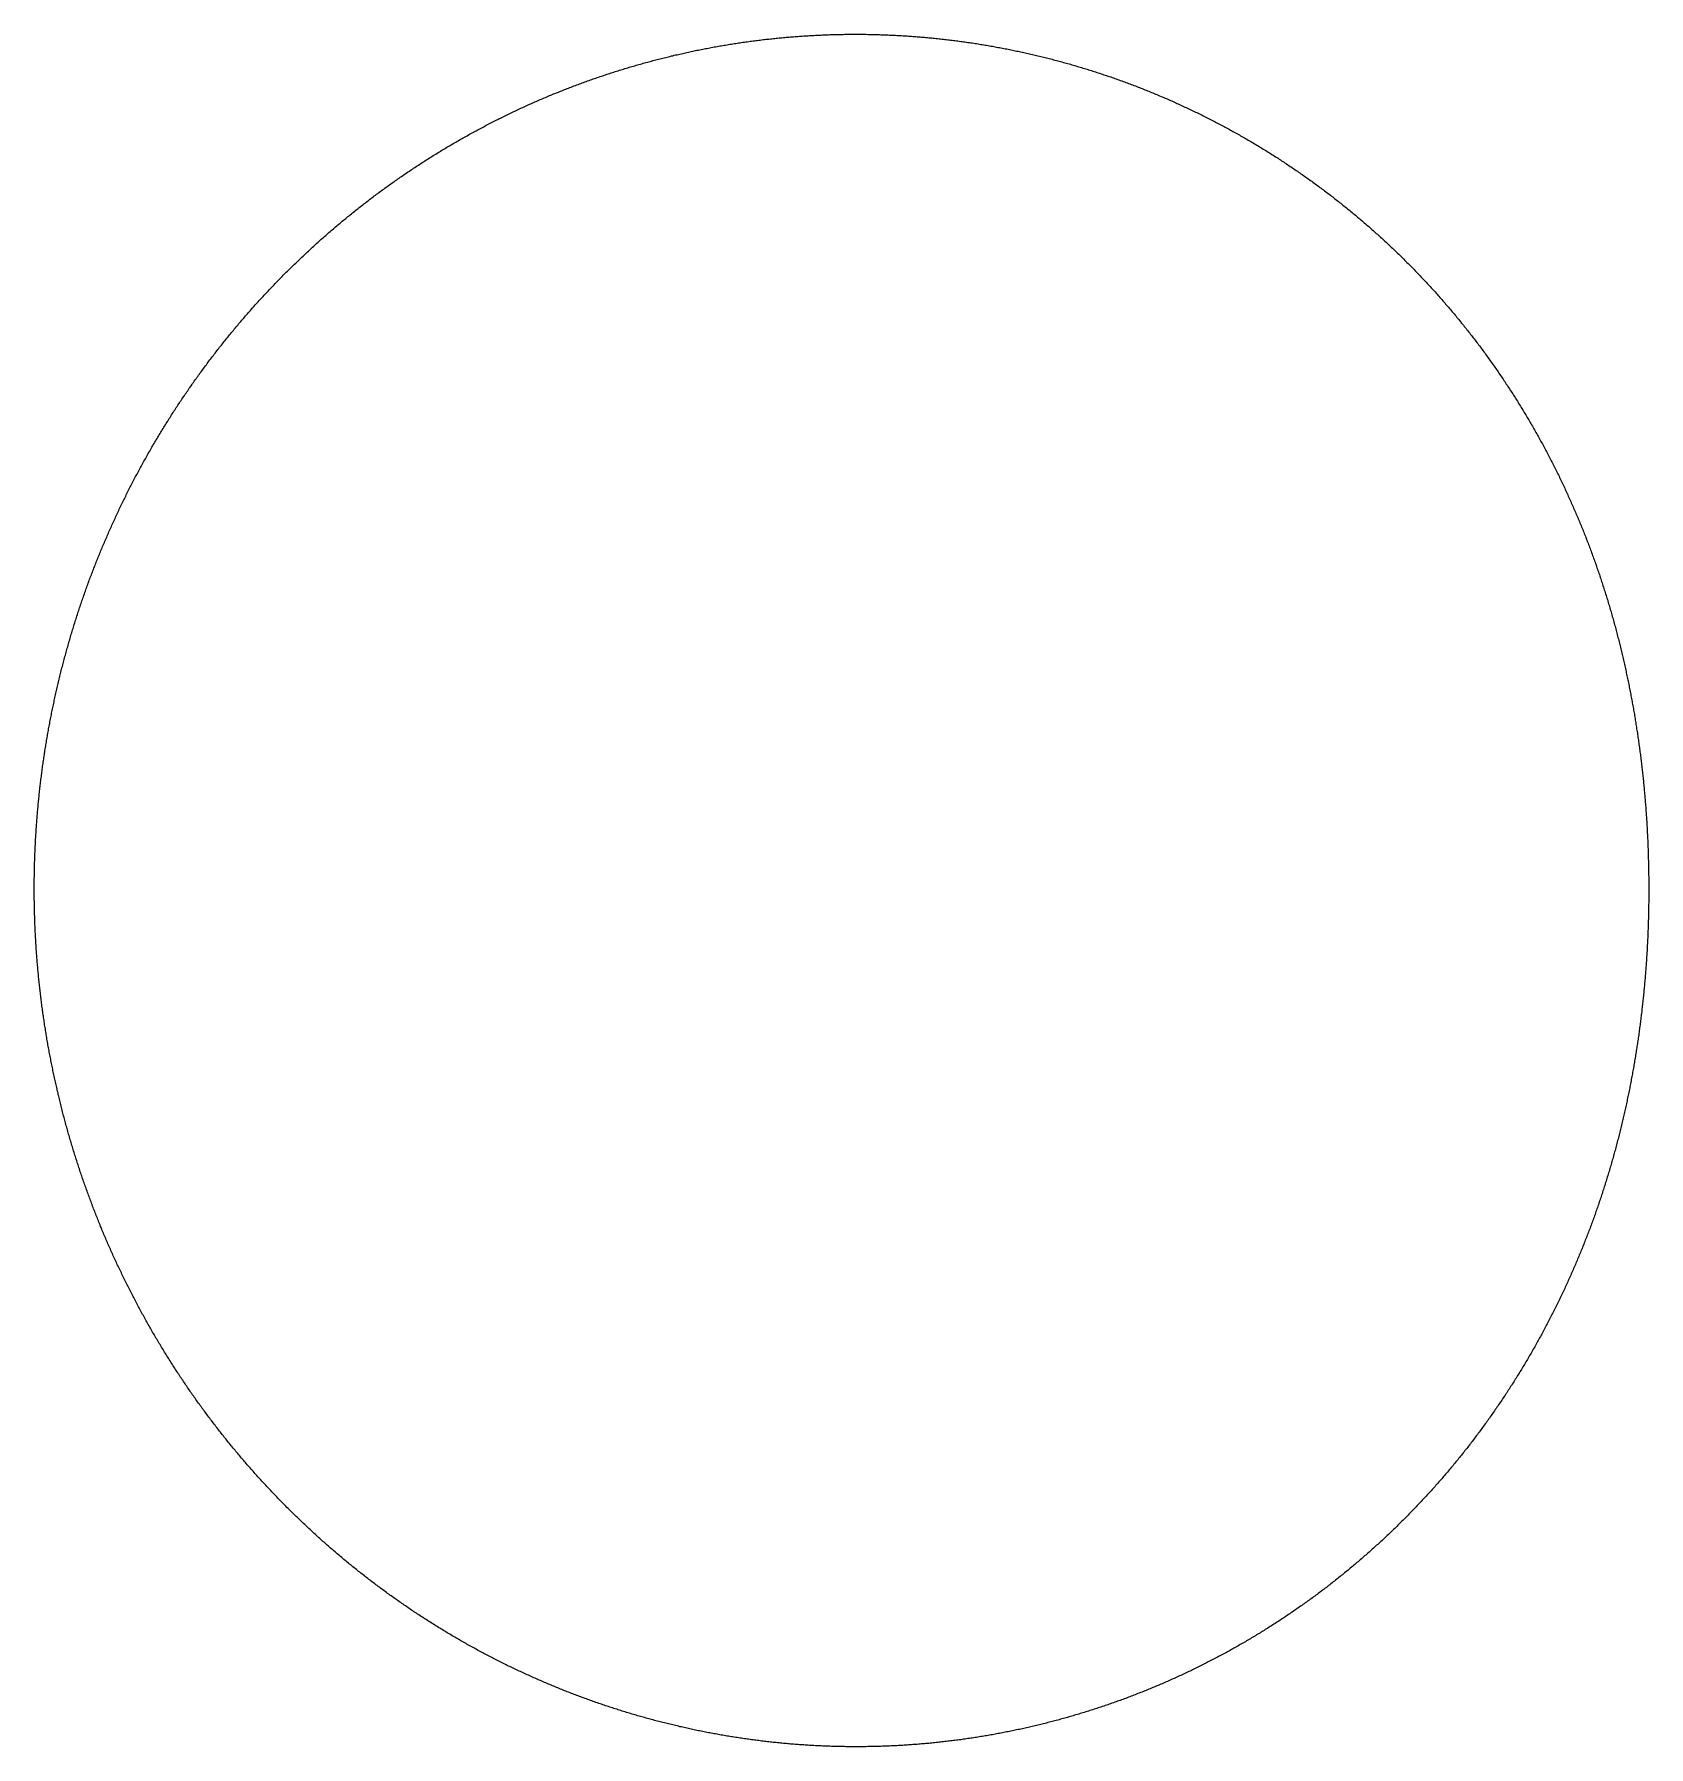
# Model space of a CAD drawing. Header units: metres. Extents: x -299 to 250, y -291 to 290.
import ezdxf

# ---------------------------------------------------------------- set-up
doc = ezdxf.new("R2010")
doc.units = ezdxf.units.M

msp = doc.modelspace()

# ---------------------------------------------------------------- linework, layer by layer
msp.add_lwpolyline([(249.54, 0), (249.54, -0.22), (249.54, -0.72), (249.54, -1.21), (249.54, -1.21), (249.54, -1.71), (249.54, -2.2), (249.53, -2.7), (249.53, -3.19), (249.53, -3.69), (249.52, -4.18), (249.52, -4.68), (249.51, -5.17), (249.5, -5.66), (249.5, -6.16), (249.49, -6.65), (249.48, -7.15), (249.47, -7.64), (249.46, -8.14), (249.45, -8.63), (249.44, -9.13), (249.42, -9.62), (249.41, -10.11), (249.4, -10.61), (249.38, -11.1), (249.37, -11.6), (249.35, -12.09), (249.33, -12.59), (249.32, -13.08), (249.3, -13.57), (249.28, -14.07), (249.26, -14.56), (249.24, -15.06), (249.22, -15.55), (249.2, -16.05), (249.18, -16.54), (249.15, -17.03), (249.13, -17.53), (249.11, -18.02), (249.08, -18.52), (249.06, -19.01), (249.03, -19.5), (249, -20), (248.98, -20.49), (248.95, -20.99), (248.92, -21.48), (248.89, -21.97), (248.86, -22.47), (248.83, -22.96), (248.8, -23.45), (248.76, -23.95), (248.73, -24.44), (248.7, -24.93), (248.66, -25.43), (248.63, -25.92), (248.59, -26.41), (248.56, -26.91), (248.52, -27.4), (248.48, -27.89), (248.44, -28.39), (248.4, -28.88), (248.36, -29.37), (248.32, -29.87), (248.28, -30.36), (248.24, -30.85), (248.2, -31.34), (248.15, -31.84), (248.11, -32.33), (248.06, -32.82), (248.02, -33.31), (247.97, -33.81), (247.93, -34.3), (247.88, -34.79), (247.83, -35.28), (247.78, -35.78), (247.73, -36.27), (247.68, -36.76), (247.63, -37.25), (247.58, -37.74), (247.53, -38.23), (247.47, -38.73), (247.42, -39.22), (247.36, -39.71), (247.31, -40.2), (247.25, -40.69), (247.2, -41.18), (247.14, -41.68), (247.08, -42.17), (247.02, -42.66), (246.96, -43.15), (246.9, -43.64), (246.84, -44.13), (246.78, -44.62), (246.72, -45.11), (246.66, -45.6), (246.59, -46.09), (246.53, -46.58), (246.46, -47.07), (246.4, -47.56), (246.33, -48.05), (246.26, -48.54), (246.19, -49.03), (246.13, -49.52), (246.06, -50.01), (245.99, -50.5), (245.91, -50.99), (245.84, -51.48), (245.77, -51.97), (245.7, -52.46), (245.62, -52.95), (245.55, -53.44), (245.47, -53.93), (245.4, -54.41), (245.32, -54.9), (245.24, -55.39), (245.16, -55.88), (245.09, -56.37), (245.01, -56.86), (244.93, -57.34), (244.84, -57.83), (244.76, -58.32), (244.68, -58.81), (244.6, -59.29), (244.51, -59.78), (244.43, -60.27), (244.34, -60.76), (244.26, -61.24), (244.17, -61.73), (244.08, -62.22), (243.99, -62.7), (243.9, -63.19), (243.81, -63.68), (243.72, -64.16), (243.63, -64.65), (243.54, -65.13), (243.45, -65.62), (243.35, -66.11), (243.26, -66.59), (243.16, -67.08), (243.07, -67.56), (242.97, -68.05), (242.87, -68.53), (242.77, -69.02), (242.68, -69.5), (242.58, -69.99), (242.48, -70.47), (242.37, -70.95), (242.27, -71.44), (242.17, -71.92), (242.07, -72.41), (241.96, -72.89), (241.86, -73.37), (241.75, -73.86), (241.65, -74.34), (241.54, -74.82), (241.43, -75.3), (241.32, -75.79), (241.21, -76.27), (241.1, -76.75), (240.99, -77.23), (240.88, -77.71), (240.77, -78.2), (240.65, -78.68), (240.54, -79.16), (240.42, -79.64), (240.31, -80.12), (240.19, -80.6), (240.07, -81.08), (239.96, -81.56), (239.84, -82.04), (239.72, -82.52), (239.6, -83), (239.48, -83.48), (239.35, -83.96), (239.23, -84.44), (239.11, -84.92), (238.98, -85.4), (238.86, -85.88), (238.73, -86.35), (238.61, -86.83), (238.48, -87.31), (238.35, -87.79), (238.22, -88.26), (238.09, -88.74), (237.96, -89.22), (237.83, -89.7), (237.7, -90.17), (237.57, -90.65), (237.43, -91.13), (237.3, -91.6), (237.16, -92.08), (237.03, -92.55), (236.89, -93.03), (236.75, -93.5), (236.62, -93.98), (236.48, -94.45), (236.34, -94.93), (236.2, -95.4), (236.06, -95.88), (235.91, -96.35), (235.77, -96.82), (235.63, -97.3), (235.48, -97.77), (235.34, -98.24), (235.19, -98.71), (235.05, -99.19), (234.9, -99.66), (234.75, -100.13), (234.6, -100.6), (234.45, -101.07), (234.3, -101.54), (234.15, -102.02), (234, -102.49), (233.85, -102.96), (233.69, -103.43), (233.54, -103.9), (233.38, -104.37), (233.23, -104.84), (233.07, -105.31), (232.91, -105.77), (232.76, -106.24), (232.6, -106.71), (232.44, -107.18), (232.28, -107.65), (232.11, -108.11), (231.95, -108.58), (231.79, -109.05), (231.63, -109.51), (231.46, -109.98), (231.3, -110.45), (231.13, -110.91), (230.96, -111.38), (230.8, -111.84), (230.63, -112.31), (230.46, -112.77), (230.29, -113.24), (230.12, -113.7), (229.95, -114.17), (229.77, -114.63), (229.6, -115.09), (229.43, -115.56), (229.25, -116.02), (229.08, -116.48), (228.9, -116.94), (228.72, -117.41), (228.54, -117.87), (228.37, -118.33), (228.19, -118.79), (228.01, -119.25), (227.83, -119.71), (227.64, -120.17), (227.46, -120.63), (227.28, -121.09), (227.09, -121.55), (226.91, -122.01), (226.72, -122.46), (226.54, -122.92), (226.35, -123.38), (226.16, -123.84), (225.97, -124.3), (225.78, -124.75), (225.59, -125.21), (225.4, -125.66), (225.21, -126.12), (225.02, -126.58), (224.82, -127.03), (224.63, -127.49), (224.44, -127.94), (224.24, -128.39), (224.04, -128.85), (223.85, -129.3), (223.65, -129.76), (223.45, -130.21), (223.25, -130.66), (223.05, -131.11), (222.85, -131.56), (222.65, -132.02), (222.44, -132.47), (222.24, -132.92), (222.03, -133.37), (221.83, -133.82), (221.62, -134.27), (221.42, -134.72), (221.21, -135.17), (221, -135.61), (220.79, -136.06), (220.58, -136.51), (220.37, -136.96), (220.16, -137.41), (219.95, -137.85), (219.74, -138.3), (219.52, -138.75), (219.31, -139.19), (219.09, -139.64), (218.88, -140.08), (218.66, -140.53), (218.44, -140.97), (218.23, -141.41), (218.01, -141.86), (217.79, -142.3), (217.57, -142.74), (217.34, -143.18), (217.12, -143.63), (216.9, -144.07), (216.68, -144.51), (216.45, -144.95), (216.23, -145.39), (216, -145.83), (215.77, -146.27), (215.54, -146.71), (215.32, -147.15), (215.09, -147.59), (214.86, -148.02), (214.63, -148.46), (214.39, -148.9), (214.16, -149.33), (213.93, -149.77), (213.7, -150.21), (213.46, -150.64), (213.23, -151.08), (212.99, -151.51), (212.75, -151.95), (212.51, -152.38), (212.28, -152.81), (212.04, -153.25), (211.8, -153.68), (211.56, -154.11), (211.32, -154.54), (211.07, -154.97), (210.83, -155.4), (210.59, -155.83), (210.34, -156.26), (210.1, -156.69), (209.85, -157.12), (209.6, -157.55), (209.36, -157.98), (209.11, -158.41), (208.86, -158.83), (208.61, -159.26), (208.36, -159.69), (208.11, -160.11), (207.86, -160.54), (207.6, -160.96), (207.35, -161.39), (207.1, -161.81), (206.84, -162.24), (206.59, -162.66), (206.33, -163.08), (206.07, -163.51), (205.81, -163.93), (205.55, -164.35), (205.3, -164.77), (205.03, -165.19), (204.77, -165.61), (204.51, -166.03), (204.25, -166.45), (203.99, -166.87), (203.72, -167.29), (203.46, -167.7), (203.19, -168.12), (202.93, -168.54), (202.66, -168.95), (202.39, -169.37), (202.12, -169.79), (201.85, -170.2), (201.58, -170.61), (201.31, -171.03), (201.04, -171.44), (200.77, -171.85), (200.5, -172.27), (200.22, -172.68), (199.95, -173.09), (199.67, -173.5), (199.4, -173.91), (199.12, -174.32), (198.84, -174.73), (198.56, -175.14), (198.29, -175.55), (198.01, -175.96), (197.73, -176.36), (197.44, -176.77), (197.16, -177.18), (196.88, -177.58), (196.6, -177.99), (196.31, -178.39), (196.03, -178.8), (195.74, -179.2), (195.46, -179.61), (195.17, -180.01), (194.88, -180.41), (194.59, -180.81), (194.3, -181.21), (194.01, -181.61), (193.72, -182.01), (193.43, -182.41), (193.14, -182.81), (192.85, -183.21), (192.55, -183.61), (192.26, -184.01), (191.97, -184.4), (191.67, -184.8), (191.37, -185.2), (191.08, -185.59), (190.78, -185.99), (190.48, -186.38), (190.18, -186.78), (189.88, -187.17), (189.58, -187.56), (189.28, -187.95), (188.98, -188.35), (188.68, -188.74), (188.37, -189.13), (188.07, -189.52), (187.76, -189.91), (187.46, -190.3), (187.15, -190.68), (186.84, -191.07), (186.54, -191.46), (186.23, -191.85), (185.92, -192.23), (185.61, -192.62), (185.3, -193), (184.99, -193.39), (184.68, -193.77), (184.36, -194.15), (184.05, -194.54), (183.74, -194.92), (183.42, -195.3), (183.11, -195.68), (182.79, -196.06), (182.47, -196.44), (182.16, -196.82), (181.84, -197.2), (181.52, -197.58), (181.2, -197.95), (180.88, -198.33), (180.56, -198.71), (180.24, -199.08), (179.91, -199.46), (179.59, -199.83), (179.27, -200.21), (178.94, -200.58), (178.62, -200.95), (178.29, -201.33), (177.96, -201.7), (177.64, -202.07), (177.31, -202.44), (176.98, -202.81), (176.65, -203.18), (176.32, -203.55), (175.99, -203.91), (175.66, -204.28), (175.33, -204.65), (175, -205.01), (174.66, -205.38), (174.33, -205.74), (173.99, -206.11), (173.66, -206.47), (173.32, -206.83), (172.99, -207.2), (172.65, -207.56), (172.31, -207.92), (171.97, -208.28), (171.63, -208.64), (171.29, -209), (170.95, -209.36), (170.61, -209.72), (170.27, -210.07), (169.93, -210.43), (169.58, -210.79), (169.24, -211.14), (168.9, -211.5), (168.55, -211.85), (168.21, -212.2), (167.86, -212.56), (167.51, -212.91), (167.16, -213.26), (166.82, -213.61), (166.47, -213.96), (166.12, -214.31), (165.77, -214.66), (165.41, -215.01), (165.06, -215.36), (164.71, -215.7), (164.36, -216.05), (164, -216.4), (163.65, -216.74), (163.3, -217.09), (162.94, -217.43), (162.58, -217.77), (162.23, -218.12), (161.87, -218.46), (161.51, -218.8), (161.15, -219.14), (160.79, -219.48), (160.43, -219.82), (160.07, -220.16), (159.71, -220.49), (159.35, -220.83), (158.99, -221.17), (158.62, -221.5), (158.26, -221.84), (157.9, -222.17), (157.53, -222.51), (157.17, -222.84), (156.8, -223.17), (156.43, -223.5), (156.07, -223.84), (155.7, -224.17), (155.33, -224.5), (154.96, -224.82), (154.59, -225.15), (154.22, -225.48), (153.85, -225.81), (153.48, -226.13), (153.1, -226.46), (152.73, -226.78), (152.36, -227.11), (151.98, -227.43), (151.61, -227.75), (151.23, -228.08), (150.86, -228.4), (150.48, -228.72), (150.1, -229.04), (149.73, -229.36), (149.35, -229.68), (148.97, -229.99), (148.59, -230.31), (148.21, -230.63), (147.83, -230.94), (147.45, -231.26), (147.07, -231.57), (146.68, -231.89), (146.3, -232.2), (145.92, -232.51), (145.53, -232.82), (145.15, -233.13), (144.76, -233.44), (144.38, -233.75), (143.99, -234.06), (143.6, -234.37), (143.21, -234.68), (142.83, -234.98), (142.44, -235.29), (142.05, -235.59), (141.66, -235.9), (141.27, -236.2), (140.88, -236.5), (140.48, -236.8), (140.09, -237.11), (139.7, -237.41), (139.31, -237.71), (138.91, -238.01), (138.52, -238.3), (138.12, -238.6), (137.73, -238.9), (137.33, -239.19), (136.93, -239.49), (136.54, -239.78), (136.14, -240.08), (135.74, -240.37), (135.34, -240.66), (134.94, -240.96), (134.54, -241.25), (134.14, -241.54), (133.74, -241.83), (133.34, -242.11), (132.94, -242.4), (132.53, -242.69), (132.13, -242.98), (131.73, -243.26), (131.32, -243.55), (130.92, -243.83), (130.51, -244.11), (130.11, -244.4), (129.7, -244.68), (129.29, -244.96), (128.89, -245.24), (128.48, -245.52), (128.07, -245.8), (127.66, -246.08), (127.25, -246.35), (126.84, -246.63), (126.43, -246.91), (126.02, -247.18), (125.61, -247.45), (125.2, -247.73), (124.78, -248), (124.37, -248.27), (123.96, -248.54), (123.54, -248.81), (123.13, -249.08), (122.71, -249.35), (122.3, -249.62), (121.88, -249.89), (121.46, -250.15), (121.05, -250.42), (120.63, -250.68), (120.21, -250.95), (119.79, -251.21), (119.37, -251.47), (118.95, -251.73), (118.53, -252), (118.11, -252.26), (117.69, -252.51), (117.27, -252.77), (116.85, -253.03), (116.42, -253.29), (116, -253.54), (115.58, -253.8), (115.15, -254.05), (114.73, -254.31), (114.3, -254.56), (113.88, -254.81), (113.45, -255.06), (113.03, -255.31), (112.6, -255.56), (112.17, -255.81), (111.74, -256.06), (111.32, -256.31), (110.89, -256.55), (110.46, -256.8), (110.03, -257.04), (109.6, -257.29), (109.17, -257.53), (108.74, -257.77), (108.3, -258.02), (107.87, -258.26), (107.44, -258.5), (107.01, -258.73), (106.57, -258.97), (106.14, -259.21), (105.71, -259.45), (105.27, -259.68), (104.84, -259.92), (104.4, -260.15), (103.96, -260.39), (103.53, -260.62), (103.09, -260.85), (102.65, -261.08), (102.21, -261.31), (101.78, -261.54), (101.34, -261.77), (100.9, -261.99), (100.46, -262.22), (100.02, -262.45), (99.58, -262.67), (99.14, -262.9), (98.7, -263.12), (98.25, -263.34), (97.81, -263.56), (97.37, -263.78), (96.93, -264), (96.48, -264.22), (96.04, -264.44), (95.6, -264.66), (95.15, -264.88), (94.71, -265.09), (94.26, -265.31), (93.82, -265.52), (93.37, -265.73), (92.92, -265.95), (92.48, -266.16), (92.03, -266.37), (91.58, -266.58), (91.13, -266.79), (90.68, -267), (90.23, -267.2), (89.78, -267.41), (89.34, -267.62), (88.89, -267.82), (88.43, -268.03), (87.98, -268.23), (87.53, -268.43), (87.08, -268.63), (86.63, -268.83), (86.18, -269.03), (85.72, -269.23), (85.27, -269.43), (84.82, -269.63), (84.36, -269.82), (83.91, -270.02), (83.45, -270.21), (83, -270.41), (82.54, -270.6), (82.09, -270.79), (81.63, -270.98), (81.17, -271.17), (80.72, -271.36), (80.26, -271.55), (79.8, -271.74), (79.35, -271.93), (78.89, -272.11), (78.43, -272.3), (77.97, -272.48), (77.51, -272.66), (77.05, -272.85), (76.59, -273.03), (76.13, -273.21), (75.67, -273.39), (75.21, -273.57), (74.75, -273.75), (74.28, -273.92), (73.82, -274.1), (73.36, -274.27), (72.9, -274.45), (72.43, -274.62), (71.97, -274.8), (71.51, -274.97), (71.04, -275.14), (70.58, -275.31), (70.11, -275.48), (69.65, -275.65), (69.18, -275.81), (68.72, -275.98), (68.25, -276.15), (67.79, -276.31), (67.32, -276.47), (66.85, -276.64), (66.39, -276.8), (65.92, -276.96), (65.45, -277.12), (64.98, -277.28), (64.51, -277.44), (64.04, -277.6), (63.58, -277.76), (63.11, -277.91), (62.64, -278.07), (62.17, -278.22), (61.7, -278.37), (61.23, -278.53), (60.76, -278.68), (60.28, -278.83), (59.81, -278.98), (59.34, -279.13), (58.87, -279.28), (58.4, -279.42), (57.93, -279.57), (57.45, -279.72), (56.98, -279.86), (56.51, -280), (56.03, -280.15), (55.56, -280.29), (55.09, -280.43), (54.61, -280.57), (54.14, -280.71), (53.66, -280.85), (53.19, -280.98), (52.71, -281.12), (52.24, -281.26), (51.76, -281.39), (51.28, -281.52), (50.81, -281.66), (50.33, -281.79), (49.85, -281.92), (49.38, -282.05), (48.9, -282.18), (48.42, -282.31), (47.94, -282.44), (47.47, -282.56), (46.99, -282.69), (46.51, -282.81), (46.03, -282.94), (45.55, -283.06), (45.07, -283.18), (44.59, -283.3), (44.11, -283.42), (43.63, -283.54), (43.15, -283.66), (42.67, -283.78), (42.19, -283.89), (41.71, -284.01), (41.23, -284.13), (40.75, -284.24), (40.27, -284.35), (39.78, -284.46), (39.3, -284.58), (38.82, -284.69), (38.34, -284.79), (37.86, -284.9), (37.37, -285.01), (36.89, -285.12), (36.41, -285.22), (35.92, -285.33), (35.44, -285.43), (34.96, -285.53), (34.47, -285.64), (33.99, -285.74), (33.5, -285.84), (33.02, -285.94), (32.53, -286.04), (32.05, -286.13), (31.56, -286.23), (31.08, -286.33), (30.59, -286.42), (30.11, -286.51), (29.62, -286.61), (29.14, -286.7), (28.65, -286.79), (28.16, -286.88), (27.68, -286.97), (27.19, -287.06), (26.7, -287.15), (26.22, -287.23), (25.73, -287.32), (25.24, -287.4), (24.76, -287.49), (24.27, -287.57), (23.78, -287.65), (23.29, -287.73), (22.8, -287.81), (22.32, -287.89), (21.83, -287.97), (21.34, -288.05), (20.85, -288.12), (20.36, -288.2), (19.87, -288.27), (19.38, -288.35), (18.9, -288.42), (18.41, -288.49), (17.92, -288.56), (17.43, -288.63), (16.94, -288.7), (16.45, -288.77), (15.96, -288.84), (15.47, -288.9), (14.98, -288.97), (14.49, -289.03), (14, -289.09), (13.51, -289.16), (13.01, -289.22), (12.52, -289.28), (12.03, -289.34), (11.54, -289.4), (11.05, -289.46), (10.56, -289.51), (10.07, -289.57), (9.58, -289.62), (9.08, -289.68), (8.59, -289.73), (8.1, -289.78), (7.61, -289.84), (7.12, -289.89), (6.63, -289.94), (6.13, -289.99), (5.64, -290.03), (5.15, -290.08), (4.66, -290.13), (4.16, -290.17), (3.67, -290.22), (3.18, -290.26), (2.69, -290.3), (2.19, -290.34), (1.7, -290.38), (1.21, -290.42), (0.71, -290.46), (0.22, -290.5), (-0.27, -290.53), (-0.77, -290.57), (-1.26, -290.61), (-1.75, -290.64), (-2.25, -290.67), (-2.74, -290.7), (-3.23, -290.73), (-3.73, -290.77), (-4.22, -290.79), (-4.71, -290.82), (-5.21, -290.85), (-5.7, -290.88), (-6.2, -290.9), (-6.69, -290.93), (-7.18, -290.95), (-7.68, -290.97), (-8.17, -290.99), (-8.67, -291.02), (-9.16, -291.04), (-9.65, -291.05), (-10.15, -291.07), (-10.64, -291.09), (-11.14, -291.11), (-11.63, -291.12), (-12.13, -291.14), (-12.62, -291.15), (-13.11, -291.16), (-13.61, -291.17), (-14.1, -291.18), (-14.6, -291.19), (-15.09, -291.2), (-15.59, -291.21), (-16.08, -291.22), (-16.58, -291.22), (-17.07, -291.23), (-17.57, -291.23), (-18.06, -291.24), (-18.55, -291.24), (-19.05, -291.24), (-19.54, -291.24), (-20.04, -291.24), (-20.53, -291.24), (-21.03, -291.24), (-21.52, -291.23), (-22.02, -291.23), (-22.51, -291.22), (-23.01, -291.22), (-23.5, -291.21), (-23.99, -291.2), (-24.49, -291.19), (-24.98, -291.18), (-25.48, -291.17), (-25.97, -291.16), (-26.47, -291.15), (-26.96, -291.14), (-27.46, -291.12), (-27.95, -291.11), (-28.44, -291.09), (-28.94, -291.07), (-29.43, -291.06), (-29.93, -291.04), (-30.42, -291.02), (-30.91, -291), (-31.41, -290.97), (-31.9, -290.95), (-32.4, -290.93), (-32.89, -290.9), (-33.38, -290.88), (-33.88, -290.85), (-34.37, -290.82), (-34.87, -290.8), (-35.36, -290.77), (-35.85, -290.74), (-36.35, -290.71), (-36.84, -290.67), (-37.33, -290.64), (-37.83, -290.61), (-38.32, -290.57), (-38.81, -290.54), (-39.31, -290.5), (-39.8, -290.46), (-40.29, -290.43), (-40.79, -290.39), (-41.28, -290.35), (-41.77, -290.31), (-42.27, -290.26), (-42.76, -290.22), (-43.25, -290.18), (-43.74, -290.13), (-44.24, -290.09), (-44.73, -290.04), (-45.22, -289.99), (-45.71, -289.94), (-46.2, -289.9), (-46.7, -289.84), (-47.19, -289.79), (-47.68, -289.74), (-48.17, -289.69), (-48.66, -289.64), (-49.16, -289.58), (-49.65, -289.52), (-50.14, -289.47), (-50.63, -289.41), (-51.12, -289.35), (-51.61, -289.29), (-52.1, -289.23), (-52.59, -289.17), (-53.08, -289.11), (-53.57, -289.05), (-54.06, -288.98), (-54.55, -288.92), (-55.05, -288.85), (-55.54, -288.79), (-56.03, -288.72), (-56.51, -288.65), (-57, -288.58), (-57.49, -288.51), (-57.98, -288.44), (-58.47, -288.37), (-58.96, -288.29), (-59.45, -288.22), (-59.94, -288.14), (-60.43, -288.07), (-60.92, -287.99), (-61.41, -287.91), (-61.89, -287.84), (-62.38, -287.76), (-62.87, -287.68), (-63.36, -287.6), (-63.85, -287.51), (-64.33, -287.43), (-64.82, -287.35), (-65.31, -287.26), (-65.8, -287.18), (-66.28, -287.09), (-66.77, -287), (-67.26, -286.91), (-67.74, -286.82), (-68.23, -286.73), (-68.71, -286.64), (-69.2, -286.55), (-69.69, -286.46), (-70.17, -286.37), (-70.66, -286.27), (-71.14, -286.18), (-71.63, -286.08), (-72.11, -285.98), (-72.6, -285.88), (-73.08, -285.78), (-73.57, -285.68), (-74.05, -285.58), (-74.53, -285.48), (-75.02, -285.38), (-75.5, -285.28), (-75.98, -285.17), (-76.47, -285.07), (-76.95, -284.96), (-77.43, -284.85), (-77.92, -284.74), (-78.4, -284.64), (-78.88, -284.53), (-79.36, -284.42), (-79.85, -284.3), (-80.33, -284.19), (-80.81, -284.08), (-81.29, -283.96), (-81.77, -283.85), (-82.25, -283.73), (-82.73, -283.62), (-83.21, -283.5), (-83.69, -283.38), (-84.17, -283.26), (-84.65, -283.14), (-85.13, -283.02), (-85.61, -282.9), (-86.09, -282.77), (-86.57, -282.65), (-87.05, -282.53), (-87.53, -282.4), (-88, -282.27), (-88.48, -282.15), (-88.96, -282.02), (-89.44, -281.89), (-89.91, -281.76), (-90.39, -281.63), (-90.87, -281.5), (-91.34, -281.36), (-91.82, -281.23), (-92.3, -281.1), (-92.77, -280.96), (-93.25, -280.82), (-93.72, -280.69), (-94.2, -280.55), (-94.67, -280.41), (-95.15, -280.27), (-95.62, -280.13), (-96.1, -279.99), (-96.57, -279.85), (-97.04, -279.71), (-97.52, -279.56), (-97.99, -279.42), (-98.46, -279.27), (-98.93, -279.12), (-99.41, -278.98), (-99.88, -278.83), (-100.35, -278.68), (-100.82, -278.53), (-101.29, -278.38), (-101.76, -278.23), (-102.23, -278.08), (-102.7, -277.92), (-103.17, -277.77), (-103.64, -277.61), (-104.11, -277.46), (-104.58, -277.3), (-105.05, -277.14), (-105.52, -276.98), (-105.99, -276.83), (-106.45, -276.67), (-106.92, -276.5), (-107.39, -276.34), (-107.86, -276.18), (-108.32, -276.02), (-108.79, -275.85), (-109.26, -275.69), (-109.72, -275.52), (-110.19, -275.35), (-110.65, -275.19), (-111.12, -275.02), (-111.58, -274.85), (-112.05, -274.68), (-112.51, -274.51), (-112.97, -274.33), (-113.44, -274.16), (-113.9, -273.99), (-114.36, -273.81), (-114.83, -273.64), (-115.29, -273.46), (-115.75, -273.29), (-116.21, -273.11), (-116.67, -272.93), (-117.13, -272.75), (-117.59, -272.57), (-118.05, -272.39), (-118.51, -272.21), (-118.97, -272.02), (-119.43, -271.84), (-119.89, -271.65), (-120.35, -271.47), (-120.81, -271.28), (-121.27, -271.1), (-121.72, -270.91), (-122.18, -270.72), (-122.64, -270.53), (-123.09, -270.34), (-123.55, -270.15), (-124.01, -269.96), (-124.46, -269.76), (-124.92, -269.57), (-125.37, -269.38), (-125.83, -269.18), (-126.28, -268.98), (-126.73, -268.79), (-127.19, -268.59), (-127.64, -268.39), (-128.09, -268.19), (-128.54, -267.99), (-129, -267.79), (-129.45, -267.59), (-129.9, -267.39), (-130.35, -267.18), (-130.8, -266.98), (-131.25, -266.77), (-131.7, -266.57), (-132.15, -266.36), (-132.6, -266.15), (-133.05, -265.95), (-133.5, -265.74), (-133.94, -265.53), (-134.39, -265.32), (-134.84, -265.11), (-135.28, -264.89), (-135.73, -264.68), (-136.18, -264.47), (-136.62, -264.25), (-137.07, -264.04), (-137.51, -263.82), (-137.96, -263.6), (-138.4, -263.38), (-138.84, -263.17), (-139.29, -262.95), (-139.73, -262.73), (-140.17, -262.5), (-140.61, -262.28), (-141.06, -262.06), (-141.5, -261.84), (-141.94, -261.61), (-142.38, -261.39), (-142.82, -261.16), (-143.26, -260.93), (-143.7, -260.71), (-144.13, -260.48), (-144.57, -260.25), (-145.01, -260.02), (-145.45, -259.79), (-145.89, -259.56), (-146.32, -259.32), (-146.76, -259.09), (-147.19, -258.86), (-147.63, -258.62), (-148.06, -258.39), (-148.5, -258.15), (-148.93, -257.91), (-149.37, -257.68), (-149.8, -257.44), (-150.23, -257.2), (-150.67, -256.96), (-151.1, -256.72), (-151.53, -256.48), (-151.96, -256.23), (-152.39, -255.99), (-152.82, -255.75), (-153.25, -255.5), (-153.68, -255.26), (-154.11, -255.01), (-154.54, -254.76), (-154.97, -254.52), (-155.39, -254.27), (-155.82, -254.02), (-156.25, -253.77), (-156.67, -253.52), (-157.1, -253.26), (-157.52, -253.01), (-157.95, -252.76), (-158.37, -252.51), (-158.8, -252.25), (-159.22, -252), (-159.64, -251.74), (-160.07, -251.48), (-160.49, -251.22), (-160.91, -250.97), (-161.33, -250.71), (-161.75, -250.45), (-162.17, -250.19), (-162.59, -249.92), (-163.01, -249.66), (-163.43, -249.4), (-163.85, -249.14), (-164.27, -248.87), (-164.68, -248.61), (-165.1, -248.34), (-165.52, -248.07), (-165.93, -247.81), (-166.35, -247.54), (-166.76, -247.27), (-167.18, -247), (-167.59, -246.73), (-168.01, -246.46), (-168.42, -246.19), (-168.83, -245.91), (-169.24, -245.64), (-169.66, -245.37), (-170.07, -245.09), (-170.48, -244.82), (-170.89, -244.54), (-171.3, -244.26), (-171.71, -243.99), (-172.12, -243.71), (-172.52, -243.43), (-172.93, -243.15), (-173.34, -242.87), (-173.75, -242.59), (-174.15, -242.3), (-174.56, -242.02), (-174.96, -241.74), (-175.37, -241.45), (-175.77, -241.17), (-176.18, -240.88), (-176.58, -240.6), (-176.98, -240.31), (-177.38, -240.02), (-177.79, -239.73), (-178.19, -239.44), (-178.59, -239.15), (-178.99, -238.86), (-179.39, -238.57), (-179.79, -238.28), (-180.19, -237.99), (-180.58, -237.69), (-180.98, -237.4), (-181.38, -237.1), (-181.77, -236.81), (-182.17, -236.51), (-182.57, -236.22), (-182.96, -235.92), (-183.36, -235.62), (-183.75, -235.32), (-184.14, -235.02), (-184.54, -234.72), (-184.93, -234.42), (-185.32, -234.12), (-185.71, -233.82), (-186.1, -233.51), (-186.49, -233.21), (-186.88, -232.9), (-187.27, -232.6), (-187.66, -232.29), (-188.05, -231.99), (-188.44, -231.68), (-188.82, -231.37), (-189.21, -231.06), (-189.59, -230.75), (-189.98, -230.44), (-190.36, -230.13), (-190.75, -229.82), (-191.13, -229.51), (-191.51, -229.19), (-191.9, -228.88), (-192.28, -228.57), (-192.66, -228.25), (-193.04, -227.94), (-193.42, -227.62), (-193.8, -227.3), (-194.18, -226.99), (-194.56, -226.67), (-194.94, -226.35), (-195.32, -226.03), (-195.69, -225.71), (-196.07, -225.39), (-196.45, -225.07), (-196.82, -224.75), (-197.2, -224.42), (-197.57, -224.1), (-197.94, -223.78), (-198.32, -223.45), (-198.69, -223.13), (-199.06, -222.8), (-199.43, -222.47), (-199.8, -222.15), (-200.17, -221.82), (-200.54, -221.49), (-200.91, -221.16), (-201.28, -220.83), (-201.65, -220.5), (-202.02, -220.17), (-202.38, -219.84), (-202.75, -219.51), (-203.11, -219.17), (-203.48, -218.84), (-203.84, -218.5), (-204.21, -218.17), (-204.57, -217.83), (-204.93, -217.5), (-205.3, -217.16), (-205.66, -216.82), (-206.02, -216.49), (-206.38, -216.15), (-206.74, -215.81), (-207.1, -215.47), (-207.46, -215.13), (-207.81, -214.79), (-208.17, -214.44), (-208.53, -214.1), (-208.88, -213.76), (-209.24, -213.41), (-209.6, -213.07), (-209.95, -212.72), (-210.3, -212.38), (-210.66, -212.03), (-211.01, -211.69), (-211.36, -211.34), (-211.71, -210.99), (-212.06, -210.64), (-212.41, -210.29), (-212.76, -209.94), (-213.11, -209.59), (-213.46, -209.24), (-213.81, -208.89), (-214.16, -208.54), (-214.5, -208.18), (-214.85, -207.83), (-215.19, -207.48), (-215.54, -207.12), (-215.88, -206.77), (-216.23, -206.41), (-216.57, -206.06), (-216.91, -205.7), (-217.25, -205.34), (-217.59, -204.98), (-217.93, -204.62), (-218.27, -204.26), (-218.61, -203.9), (-218.95, -203.54), (-219.29, -203.18), (-219.63, -202.82), (-219.96, -202.46), (-220.3, -202.1), (-220.63, -201.73), (-220.97, -201.37), (-221.3, -201), (-221.64, -200.64), (-221.97, -200.27), (-222.3, -199.91), (-222.63, -199.54), (-222.96, -199.17), (-223.29, -198.8), (-223.62, -198.43), (-223.95, -198.07), (-224.28, -197.7), (-224.61, -197.33), (-224.94, -196.95), (-225.26, -196.58), (-225.59, -196.21), (-225.91, -195.84), (-226.24, -195.47), (-226.56, -195.09), (-226.89, -194.72), (-227.21, -194.34), (-227.53, -193.97), (-227.85, -193.59), (-228.17, -193.22), (-228.49, -192.84), (-228.81, -192.46), (-229.13, -192.08), (-229.45, -191.7), (-229.77, -191.32), (-230.08, -190.95), (-230.4, -190.56), (-230.72, -190.18), (-231.03, -189.8), (-231.35, -189.42), (-231.66, -189.04), (-231.97, -188.66), (-232.28, -188.27), (-232.6, -187.89), (-232.91, -187.5), (-233.22, -187.12), (-233.53, -186.73), (-233.84, -186.35), (-234.14, -185.96), (-234.45, -185.57), (-234.76, -185.18), (-235.06, -184.8), (-235.37, -184.41), (-235.68, -184.02), (-235.98, -183.63), (-236.28, -183.24), (-236.59, -182.85), (-236.89, -182.46), (-237.19, -182.06), (-237.49, -181.67), (-237.79, -181.28), (-238.09, -180.89), (-238.39, -180.49), (-238.69, -180.1), (-238.99, -179.7), (-239.28, -179.31), (-239.58, -178.91), (-239.88, -178.51), (-240.17, -178.12), (-240.47, -177.72), (-240.76, -177.32), (-241.05, -176.92), (-241.34, -176.52), (-241.64, -176.12), (-241.93, -175.72), (-242.22, -175.32), (-242.51, -174.92), (-242.8, -174.52), (-243.08, -174.12), (-243.37, -173.72), (-243.66, -173.31), (-243.94, -172.91), (-244.23, -172.51), (-244.51, -172.1), (-244.8, -171.7), (-245.08, -171.29), (-245.36, -170.89), (-245.65, -170.48), (-245.93, -170.07), (-246.21, -169.67), (-246.49, -169.26), (-246.77, -168.85), (-247.05, -168.44), (-247.32, -168.03), (-247.6, -167.62), (-247.88, -167.21), (-248.15, -166.8), (-248.43, -166.39), (-248.7, -165.98), (-248.98, -165.57), (-249.25, -165.16), (-249.52, -164.74), (-249.79, -164.33), (-250.06, -163.92), (-250.33, -163.5), (-250.6, -163.09), (-250.87, -162.67), (-251.14, -162.26), (-251.41, -161.84), (-251.67, -161.42), (-251.94, -161.01), (-252.2, -160.59), (-252.47, -160.17), (-252.73, -159.75), (-253, -159.33), (-253.26, -158.91), (-253.52, -158.49), (-253.78, -158.07), (-254.04, -157.65), (-254.3, -157.23), (-254.56, -156.81), (-254.82, -156.39), (-255.07, -155.97), (-255.33, -155.54), (-255.59, -155.12), (-255.84, -154.7), (-256.1, -154.27), (-256.35, -153.85), (-256.6, -153.42), (-256.86, -153), (-257.11, -152.57), (-257.36, -152.15), (-257.61, -151.72), (-257.86, -151.29), (-258.11, -150.87), (-258.36, -150.44), (-258.6, -150.01), (-258.85, -149.58), (-259.1, -149.15), (-259.34, -148.72), (-259.59, -148.29), (-259.83, -147.86), (-260.07, -147.43), (-260.32, -147), (-260.56, -146.57), (-260.8, -146.14), (-261.04, -145.71), (-261.28, -145.27), (-261.52, -144.84), (-261.75, -144.41), (-261.99, -143.97), (-262.23, -143.54), (-262.46, -143.1), (-262.7, -142.67), (-262.93, -142.23), (-263.17, -141.8), (-263.4, -141.36), (-263.63, -140.92), (-263.86, -140.49), (-264.1, -140.05), (-264.33, -139.61), (-264.55, -139.17), (-264.78, -138.73), (-265.01, -138.3), (-265.24, -137.86), (-265.46, -137.42), (-265.69, -136.98), (-265.91, -136.54), (-266.14, -136.09), (-266.36, -135.65), (-266.58, -135.21), (-266.81, -134.77), (-267.03, -134.33), (-267.25, -133.88), (-267.47, -133.44), (-267.69, -133), (-267.91, -132.55), (-268.12, -132.11), (-268.34, -131.67), (-268.56, -131.22), (-268.77, -130.78), (-268.99, -130.33), (-269.2, -129.88), (-269.41, -129.44), (-269.63, -128.99), (-269.84, -128.54), (-270.05, -128.1), (-270.26, -127.65), (-270.47, -127.2), (-270.68, -126.75), (-270.88, -126.3), (-271.09, -125.86), (-271.3, -125.41), (-271.5, -124.96), (-271.71, -124.51), (-271.91, -124.06), (-272.12, -123.6), (-272.32, -123.15), (-272.52, -122.7), (-272.72, -122.25), (-272.92, -121.8), (-273.12, -121.35), (-273.32, -120.89), (-273.52, -120.44), (-273.71, -119.99), (-273.91, -119.53), (-274.11, -119.08), (-274.3, -118.62), (-274.49, -118.17), (-274.69, -117.71), (-274.88, -117.26), (-275.07, -116.8), (-275.26, -116.34), (-275.45, -115.89), (-275.64, -115.43), (-275.83, -114.97), (-276.02, -114.52), (-276.2, -114.06), (-276.39, -113.6), (-276.58, -113.14), (-276.76, -112.68), (-276.95, -112.22), (-277.13, -111.76), (-277.31, -111.31), (-277.49, -110.85), (-277.68, -110.39), (-277.86, -109.92), (-278.04, -109.46), (-278.22, -109), (-278.39, -108.54), (-278.57, -108.08), (-278.75, -107.62), (-278.92, -107.16), (-279.1, -106.69), (-279.27, -106.23), (-279.45, -105.77), (-279.62, -105.3), (-279.79, -104.84), (-279.96, -104.38), (-280.13, -103.91), (-280.3, -103.45), (-280.47, -102.98), (-280.64, -102.52), (-280.81, -102.05), (-280.98, -101.59), (-281.14, -101.12), (-281.31, -100.66), (-281.47, -100.19), (-281.63, -99.72), (-281.8, -99.26), (-281.96, -98.79), (-282.12, -98.32), (-282.28, -97.85), (-282.44, -97.38), (-282.6, -96.92), (-282.76, -96.45), (-282.92, -95.98), (-283.07, -95.51), (-283.23, -95.04), (-283.38, -94.57), (-283.54, -94.1), (-283.69, -93.63), (-283.85, -93.16), (-284, -92.69), (-284.15, -92.22), (-284.3, -91.75), (-284.45, -91.28), (-284.6, -90.81), (-284.75, -90.33), (-284.89, -89.86), (-285.04, -89.39), (-285.19, -88.92), (-285.33, -88.44), (-285.48, -87.97), (-285.62, -87.5), (-285.76, -87.02), (-285.9, -86.55), (-286.05, -86.08), (-286.19, -85.6), (-286.33, -85.13), (-286.46, -84.65), (-286.6, -84.18), (-286.74, -83.7), (-286.88, -83.23), (-287.01, -82.75), (-287.15, -82.28), (-287.28, -81.8), (-287.41, -81.32), (-287.55, -80.85), (-287.68, -80.37), (-287.81, -79.89), (-287.94, -79.42), (-288.07, -78.94), (-288.2, -78.46), (-288.33, -77.98), (-288.45, -77.51), (-288.58, -77.03), (-288.7, -76.55), (-288.83, -76.07), (-288.95, -75.59), (-289.08, -75.11), (-289.2, -74.63), (-289.32, -74.15), (-289.44, -73.67), (-289.56, -73.19), (-289.68, -72.71), (-289.8, -72.23), (-289.91, -71.75), (-290.03, -71.27), (-290.15, -70.79), (-290.26, -70.31), (-290.38, -69.83), (-290.49, -69.35), (-290.6, -68.87), (-290.72, -68.39), (-290.83, -67.9), (-290.94, -67.42), (-291.05, -66.94), (-291.16, -66.46), (-291.26, -65.97), (-291.37, -65.49), (-291.48, -65.01), (-291.58, -64.53), (-291.69, -64.04), (-291.79, -63.56), (-291.9, -63.08), (-292, -62.59), (-292.1, -62.11), (-292.2, -61.62), (-292.3, -61.14), (-292.4, -60.65), (-292.5, -60.17), (-292.6, -59.69), (-292.7, -59.2), (-292.79, -58.72), (-292.89, -58.23), (-292.98, -57.74), (-293.08, -57.26), (-293.17, -56.77), (-293.26, -56.29), (-293.35, -55.8), (-293.44, -55.32), (-293.53, -54.83), (-293.62, -54.34), (-293.71, -53.86), (-293.8, -53.37), (-293.89, -52.88), (-293.97, -52.4), (-294.06, -51.91), (-294.14, -51.42), (-294.23, -50.93), (-294.31, -50.45), (-294.39, -49.96), (-294.47, -49.47), (-294.55, -48.98), (-294.63, -48.49), (-294.71, -48.01), (-294.79, -47.52), (-294.87, -47.03), (-294.94, -46.54), (-295.02, -46.05), (-295.09, -45.56), (-295.17, -45.07), (-295.24, -44.58), (-295.31, -44.1), (-295.38, -43.61), (-295.46, -43.12), (-295.53, -42.63), (-295.59, -42.14), (-295.66, -41.65), (-295.73, -41.16), (-295.8, -40.67), (-295.86, -40.18), (-295.93, -39.69), (-295.99, -39.2), (-296.06, -38.71), (-296.12, -38.22), (-296.18, -37.73), (-296.24, -37.23), (-296.3, -36.74), (-296.36, -36.25), (-296.42, -35.76), (-296.48, -35.27), (-296.54, -34.78), (-296.59, -34.29), (-296.65, -33.8), (-296.7, -33.31), (-296.76, -32.81), (-296.81, -32.32), (-296.86, -31.83), (-296.92, -31.34), (-296.97, -30.85), (-297.02, -30.35), (-297.07, -29.86), (-297.12, -29.37), (-297.16, -28.88), (-297.21, -28.39), (-297.26, -27.89), (-297.3, -27.4), (-297.35, -26.91), (-297.39, -26.42), (-297.43, -25.92), (-297.47, -25.43), (-297.52, -24.94), (-297.56, -24.44), (-297.6, -23.95), (-297.63, -23.46), (-297.67, -22.97), (-297.71, -22.47), (-297.75, -21.98), (-297.78, -21.49), (-297.82, -20.99), (-297.85, -20.5), (-297.88, -20.01), (-297.92, -19.51), (-297.95, -19.02), (-297.98, -18.52), (-298.01, -18.03), (-298.04, -17.54), (-298.07, -17.04), (-298.09, -16.55), (-298.12, -16.06), (-298.15, -15.56), (-298.17, -15.07), (-298.2, -14.57), (-298.22, -14.08), (-298.24, -13.59), (-298.26, -13.09), (-298.29, -12.6), (-298.31, -12.1), (-298.33, -11.61), (-298.34, -11.12), (-298.36, -10.62), (-298.38, -10.13), (-298.4, -9.63), (-298.41, -9.14), (-298.43, -8.64), (-298.44, -8.15), (-298.45, -7.65), (-298.47, -7.16), (-298.48, -6.67), (-298.49, -6.17), (-298.5, -5.68), (-298.51, -5.18), (-298.51, -4.69), (-298.52, -4.19), (-298.53, -3.7), (-298.53, -3.2), (-298.54, -2.71), (-298.54, -2.22), (-298.55, -1.72), (-298.55, -1.23), (-298.55, -0.73), (-298.55, -0.24), (-298.55, 0.26), (-298.55, 0.75), (-298.55, 1.25), (-298.55, 1.74), (-298.54, 2.24), (-298.54, 2.73), (-298.54, 3.22), (-298.53, 3.72), (-298.52, 4.21), (-298.52, 4.71), (-298.51, 5.2), (-298.5, 5.7), (-298.49, 6.19), (-298.48, 6.69), (-298.47, 7.18), (-298.46, 7.68), (-298.45, 8.17), (-298.43, 8.66), (-298.42, 9.16), (-298.4, 9.65), (-298.39, 10.15), (-298.37, 10.64), (-298.35, 11.14), (-298.33, 11.63), (-298.32, 12.12), (-298.3, 12.62), (-298.27, 13.11), (-298.25, 13.61), (-298.23, 14.1), (-298.21, 14.59), (-298.18, 15.09), (-298.16, 15.58), (-298.13, 16.08), (-298.11, 16.57), (-298.08, 17.06), (-298.05, 17.56), (-298.02, 18.05), (-297.99, 18.54), (-297.96, 19.04), (-297.93, 19.53), (-297.9, 20.03), (-297.87, 20.52), (-297.83, 21.01), (-297.8, 21.51), (-297.76, 22), (-297.73, 22.49), (-297.69, 22.99), (-297.65, 23.48), (-297.62, 23.97), (-297.58, 24.47), (-297.54, 24.96), (-297.5, 25.45), (-297.45, 25.94), (-297.41, 26.44), (-297.37, 26.93), (-297.32, 27.42), (-297.28, 27.91), (-297.23, 28.41), (-297.19, 28.9), (-297.14, 29.39), (-297.09, 29.88), (-297.04, 30.38), (-296.99, 30.87), (-296.94, 31.36), (-296.89, 31.85), (-296.84, 32.34), (-296.79, 32.84), (-296.73, 33.33), (-296.68, 33.82), (-296.62, 34.31), (-296.57, 34.8), (-296.51, 35.29), (-296.45, 35.78), (-296.39, 36.27), (-296.33, 36.77), (-296.27, 37.26), (-296.21, 37.75), (-296.15, 38.24), (-296.09, 38.73), (-296.02, 39.22), (-295.96, 39.71), (-295.9, 40.2), (-295.83, 40.69), (-295.76, 41.18), (-295.7, 41.67), (-295.63, 42.16), (-295.56, 42.65), (-295.49, 43.14), (-295.42, 43.63), (-295.35, 44.12), (-295.28, 44.61), (-295.21, 45.1), (-295.13, 45.59), (-295.06, 46.08), (-294.98, 46.56), (-294.91, 47.05), (-294.83, 47.54), (-294.75, 48.03), (-294.67, 48.52), (-294.59, 49.01), (-294.51, 49.49), (-294.43, 49.98), (-294.35, 50.47), (-294.27, 50.96), (-294.19, 51.44), (-294.1, 51.93), (-294.02, 52.42), (-293.93, 52.91), (-293.84, 53.39), (-293.76, 53.88), (-293.67, 54.37), (-293.58, 54.85), (-293.49, 55.34), (-293.4, 55.83), (-293.31, 56.31), (-293.22, 56.8), (-293.12, 57.28), (-293.03, 57.77), (-292.94, 58.26), (-292.84, 58.74), (-292.75, 59.23), (-292.65, 59.71), (-292.55, 60.2), (-292.45, 60.68), (-292.35, 61.16), (-292.26, 61.65), (-292.15, 62.13), (-292.05, 62.62), (-291.95, 63.1), (-291.85, 63.59), (-291.74, 64.07), (-291.64, 64.55), (-291.53, 65.04), (-291.43, 65.52), (-291.32, 66), (-291.21, 66.48), (-291.1, 66.97), (-291, 67.45), (-290.88, 67.93), (-290.77, 68.41), (-290.66, 68.89), (-290.55, 69.38), (-290.44, 69.86), (-290.32, 70.34), (-290.21, 70.82), (-290.09, 71.3), (-289.97, 71.78), (-289.86, 72.26), (-289.74, 72.74), (-289.62, 73.22), (-289.5, 73.7), (-289.38, 74.18), (-289.26, 74.66), (-289.14, 75.14), (-289.01, 75.62), (-288.89, 76.1), (-288.76, 76.58), (-288.64, 77.06), (-288.51, 77.53), (-288.39, 78.01), (-288.26, 78.49), (-288.13, 78.97), (-288, 79.44), (-287.87, 79.92), (-287.74, 80.4), (-287.61, 80.88), (-287.48, 81.35), (-287.34, 81.83), (-287.21, 82.3), (-287.08, 82.78), (-286.94, 83.26), (-286.8, 83.73), (-286.67, 84.21), (-286.53, 84.68), (-286.39, 85.16), (-286.25, 85.63), (-286.11, 86.1), (-285.97, 86.58), (-285.83, 87.05), (-285.69, 87.53), (-285.54, 88), (-285.4, 88.47), (-285.25, 88.95), (-285.11, 89.42), (-284.96, 89.89), (-284.81, 90.36), (-284.67, 90.83), (-284.52, 91.31), (-284.37, 91.78), (-284.22, 92.25), (-284.07, 92.72), (-283.91, 93.19), (-283.76, 93.66), (-283.61, 94.13), (-283.45, 94.6), (-283.3, 95.07), (-283.14, 95.54), (-282.99, 96.01), (-282.83, 96.48), (-282.67, 96.95), (-282.51, 97.42), (-282.35, 97.88), (-282.19, 98.35), (-282.03, 98.82), (-281.87, 99.29), (-281.71, 99.75), (-281.54, 100.22), (-281.38, 100.69), (-281.21, 101.15), (-281.05, 101.62), (-280.88, 102.08), (-280.71, 102.55), (-280.54, 103.01), (-280.37, 103.48), (-280.2, 103.94), (-280.03, 104.41), (-279.86, 104.87), (-279.69, 105.33), (-279.52, 105.8), (-279.34, 106.26), (-279.17, 106.72), (-278.99, 107.19), (-278.82, 107.65), (-278.64, 108.11), (-278.46, 108.57), (-278.28, 109.03), (-278.11, 109.49), (-277.93, 109.95), (-277.74, 110.41), (-277.56, 110.87), (-277.38, 111.33), (-277.2, 111.79), (-277.01, 112.25), (-276.83, 112.71), (-276.64, 113.17), (-276.46, 113.63), (-276.27, 114.09), (-276.08, 114.54), (-275.9, 115), (-275.71, 115.46), (-275.52, 115.92), (-275.33, 116.37), (-275.13, 116.83), (-274.94, 117.28), (-274.75, 117.74), (-274.55, 118.19), (-274.36, 118.65), (-274.16, 119.1), (-273.97, 119.56), (-273.77, 120.01), (-273.57, 120.46), (-273.38, 120.92), (-273.18, 121.37), (-272.98, 121.82), (-272.78, 122.27), (-272.57, 122.73), (-272.37, 123.18), (-272.17, 123.63), (-271.97, 124.08), (-271.76, 124.53), (-271.56, 124.98), (-271.35, 125.43), (-271.14, 125.88), (-270.94, 126.33), (-270.73, 126.78), (-270.52, 127.22), (-270.31, 127.67), (-270.1, 128.12), (-269.89, 128.57), (-269.68, 129.01), (-269.46, 129.46), (-269.25, 129.91), (-269.04, 130.35), (-268.82, 130.8), (-268.61, 131.24), (-268.39, 131.69), (-268.17, 132.13), (-267.95, 132.58), (-267.73, 133.02), (-267.52, 133.46), (-267.3, 133.9), (-267.07, 134.35), (-266.85, 134.79), (-266.63, 135.23), (-266.41, 135.67), (-266.18, 136.11), (-265.96, 136.55), (-265.73, 136.99), (-265.51, 137.43), (-265.28, 137.87), (-265.05, 138.31), (-264.82, 138.75), (-264.59, 139.19), (-264.36, 139.63), (-264.13, 140.06), (-263.9, 140.5), (-263.67, 140.94), (-263.44, 141.37), (-263.2, 141.81), (-262.97, 142.25), (-262.73, 142.68), (-262.5, 143.12), (-262.26, 143.55), (-262.03, 143.98), (-261.79, 144.42), (-261.55, 144.85), (-261.31, 145.28), (-261.07, 145.72), (-260.83, 146.15), (-260.59, 146.58), (-260.34, 147.01), (-260.1, 147.44), (-259.86, 147.87), (-259.61, 148.3), (-259.37, 148.73), (-259.12, 149.16), (-258.88, 149.59), (-258.63, 150.02), (-258.38, 150.45), (-258.13, 150.87), (-257.88, 151.3), (-257.63, 151.73), (-257.38, 152.15), (-257.13, 152.58), (-256.88, 153), (-256.62, 153.43), (-256.37, 153.85), (-256.11, 154.28), (-255.86, 154.7), (-255.6, 155.12), (-255.35, 155.55), (-255.09, 155.97), (-254.83, 156.39), (-254.57, 156.81), (-254.31, 157.23), (-254.05, 157.65), (-253.79, 158.07), (-253.53, 158.49), (-253.26, 158.91), (-253, 159.33), (-252.74, 159.75), (-252.47, 160.17), (-252.21, 160.58), (-251.94, 161), (-251.68, 161.42), (-251.41, 161.83), (-251.14, 162.25), (-250.87, 162.66), (-250.6, 163.08), (-250.33, 163.49), (-250.06, 163.91), (-249.79, 164.32), (-249.52, 164.73), (-249.24, 165.14), (-248.97, 165.56), (-248.69, 165.97), (-248.42, 166.38), (-248.14, 166.79), (-247.87, 167.2), (-247.59, 167.61), (-247.31, 168.02), (-247.03, 168.43), (-246.75, 168.83), (-246.47, 169.24), (-246.19, 169.65), (-245.91, 170.05), (-245.63, 170.46), (-245.34, 170.87), (-245.06, 171.27), (-244.78, 171.68), (-244.49, 172.08), (-244.21, 172.48), (-243.92, 172.89), (-243.63, 173.29), (-243.34, 173.69), (-243.06, 174.09), (-242.77, 174.5), (-242.48, 174.9), (-242.19, 175.3), (-241.9, 175.7), (-241.6, 176.1), (-241.31, 176.49), (-241.02, 176.89), (-240.72, 177.29), (-240.43, 177.69), (-240.13, 178.08), (-239.84, 178.48), (-239.54, 178.88), (-239.24, 179.27), (-238.95, 179.67), (-238.65, 180.06), (-238.35, 180.45), (-238.05, 180.85), (-237.75, 181.24), (-237.45, 181.63), (-237.14, 182.02), (-236.84, 182.41), (-236.54, 182.81), (-236.23, 183.2), (-235.93, 183.59), (-235.62, 183.97), (-235.32, 184.36), (-235.01, 184.75), (-234.7, 185.14), (-234.4, 185.52), (-234.09, 185.91), (-233.78, 186.3), (-233.47, 186.68), (-233.16, 187.07), (-232.85, 187.45), (-232.53, 187.83), (-232.22, 188.22), (-231.91, 188.6), (-231.59, 188.98), (-231.28, 189.36), (-230.96, 189.74), (-230.65, 190.13), (-230.33, 190.51), (-230.01, 190.88), (-229.69, 191.26), (-229.38, 191.64), (-229.06, 192.02), (-228.74, 192.4), (-228.42, 192.77), (-228.09, 193.15), (-227.77, 193.52), (-227.45, 193.9), (-227.13, 194.27), (-226.8, 194.65), (-226.48, 195.02), (-226.15, 195.39), (-225.83, 195.76), (-225.5, 196.14), (-225.17, 196.51), (-224.85, 196.88), (-224.52, 197.25), (-224.19, 197.62), (-223.86, 197.98), (-223.53, 198.35), (-223.2, 198.72), (-222.86, 199.09), (-222.53, 199.45), (-222.2, 199.82), (-221.87, 200.18), (-221.53, 200.55), (-221.2, 200.91), (-220.86, 201.28), (-220.53, 201.64), (-220.19, 202), (-219.85, 202.36), (-219.51, 202.72), (-219.17, 203.08), (-218.84, 203.44), (-218.5, 203.8), (-218.16, 204.16), (-217.81, 204.52), (-217.47, 204.88), (-217.13, 205.24), (-216.79, 205.59), (-216.44, 205.95), (-216.1, 206.3), (-215.76, 206.66), (-215.41, 207.01), (-215.06, 207.36), (-214.72, 207.72), (-214.37, 208.07), (-214.02, 208.42), (-213.67, 208.77), (-213.32, 209.12), (-212.98, 209.47), (-212.62, 209.82), (-212.27, 210.17), (-211.92, 210.52), (-211.57, 210.87), (-211.22, 211.21), (-210.86, 211.56), (-210.51, 211.9), (-210.16, 212.25), (-209.8, 212.59), (-209.44, 212.94), (-209.09, 213.28), (-208.73, 213.62), (-208.37, 213.96), (-208.02, 214.3), (-207.66, 214.64), (-207.3, 214.98), (-206.94, 215.32), (-206.58, 215.66), (-206.22, 216), (-205.85, 216.34), (-205.49, 216.67), (-205.13, 217.01), (-204.77, 217.34), (-204.4, 217.68), (-204.04, 218.01), (-203.67, 218.35), (-203.31, 218.68), (-202.94, 219.01), (-202.57, 219.34), (-202.2, 219.67), (-201.84, 220), (-201.47, 220.33), (-201.1, 220.66), (-200.73, 220.99), (-200.36, 221.32), (-199.99, 221.65), (-199.62, 221.97), (-199.24, 222.3), (-198.87, 222.62), (-198.5, 222.95), (-198.12, 223.27), (-197.75, 223.59), (-197.37, 223.92), (-197, 224.24), (-196.62, 224.56), (-196.24, 224.88), (-195.87, 225.2), (-195.49, 225.52), (-195.11, 225.84), (-194.73, 226.15), (-194.35, 226.47), (-193.97, 226.79), (-193.59, 227.1), (-193.21, 227.42), (-192.83, 227.73), (-192.45, 228.05), (-192.06, 228.36), (-191.68, 228.67), (-191.3, 228.98), (-190.91, 229.29), (-190.53, 229.6), (-190.14, 229.91), (-189.75, 230.22), (-189.37, 230.53), (-188.98, 230.84), (-188.59, 231.15), (-188.2, 231.45), (-187.82, 231.76), (-187.43, 232.06), (-187.04, 232.37), (-186.65, 232.67), (-186.25, 232.97), (-185.86, 233.28), (-185.47, 233.58), (-185.08, 233.88), (-184.69, 234.18), (-184.29, 234.48), (-183.9, 234.78), (-183.5, 235.07), (-183.11, 235.37), (-182.71, 235.67), (-182.32, 235.96), (-181.92, 236.26), (-181.52, 236.55), (-181.12, 236.85), (-180.73, 237.14), (-180.33, 237.43), (-179.93, 237.72), (-179.53, 238.02), (-179.13, 238.31), (-178.73, 238.6), (-178.32, 238.88), (-177.92, 239.17), (-177.52, 239.46), (-177.12, 239.75), (-176.71, 240.03), (-176.31, 240.32), (-175.9, 240.6), (-175.5, 240.89), (-175.09, 241.17), (-174.69, 241.45), (-174.28, 241.73), (-173.87, 242.01), (-173.47, 242.29), (-173.06, 242.57), (-172.65, 242.85), (-172.24, 243.13), (-171.83, 243.41), (-171.42, 243.68), (-171.01, 243.96), (-170.6, 244.23), (-170.19, 244.51), (-169.78, 244.78), (-169.36, 245.06), (-168.95, 245.33), (-168.54, 245.6), (-168.12, 245.87), (-167.71, 246.14), (-167.29, 246.41), (-166.88, 246.68), (-166.46, 246.94), (-166.05, 247.21), (-165.63, 247.48), (-165.21, 247.74), (-164.79, 248.01), (-164.38, 248.27), (-163.96, 248.54), (-163.54, 248.8), (-163.12, 249.06), (-162.7, 249.32), (-162.28, 249.58), (-161.86, 249.84), (-161.44, 250.1), (-161.01, 250.36), (-160.59, 250.61), (-160.17, 250.87), (-159.75, 251.13), (-159.32, 251.38), (-158.9, 251.64), (-158.47, 251.89), (-158.05, 252.14), (-157.62, 252.39), (-157.2, 252.64), (-156.77, 252.89), (-156.34, 253.14), (-155.91, 253.39), (-155.49, 253.64), (-155.06, 253.89), (-154.63, 254.14), (-154.2, 254.38), (-153.77, 254.63), (-153.34, 254.87), (-152.91, 255.11), (-152.48, 255.36), (-152.05, 255.6), (-151.62, 255.84), (-151.18, 256.08), (-150.75, 256.32), (-150.32, 256.56), (-149.89, 256.8), (-149.45, 257.03), (-149.02, 257.27), (-148.58, 257.51), (-148.15, 257.74), (-147.71, 257.98), (-147.28, 258.21), (-146.84, 258.44), (-146.4, 258.67), (-145.96, 258.9), (-145.53, 259.13), (-145.09, 259.36), (-144.65, 259.59), (-144.21, 259.82), (-143.77, 260.05), (-143.33, 260.27), (-142.89, 260.5), (-142.45, 260.72), (-142.01, 260.95), (-141.57, 261.17), (-141.13, 261.39), (-140.69, 261.62), (-140.24, 261.84), (-139.8, 262.06), (-139.36, 262.27), (-138.91, 262.49), (-138.47, 262.71), (-138.02, 262.93), (-137.58, 263.14), (-137.13, 263.36), (-136.69, 263.57), (-136.24, 263.79), (-135.79, 264), (-135.35, 264.21), (-134.9, 264.42), (-134.45, 264.63), (-134, 264.84), (-133.56, 265.05), (-133.11, 265.26), (-132.66, 265.46), (-132.21, 265.67), (-131.76, 265.88), (-131.31, 266.08), (-130.86, 266.28), (-130.41, 266.49), (-129.96, 266.69), (-129.5, 266.89), (-129.05, 267.09), (-128.6, 267.29), (-128.15, 267.49), (-127.69, 267.69), (-127.24, 267.89), (-126.79, 268.08), (-126.33, 268.28), (-125.88, 268.47), (-125.42, 268.67), (-124.97, 268.86), (-124.51, 269.05), (-124.06, 269.24), (-123.6, 269.43), (-123.14, 269.62), (-122.69, 269.81), (-122.23, 270), (-121.77, 270.19), (-121.31, 270.37), (-120.85, 270.56), (-120.4, 270.74), (-119.94, 270.93), (-119.48, 271.11), (-119.02, 271.29), (-118.56, 271.48), (-118.1, 271.66), (-117.64, 271.84), (-117.17, 272.01), (-116.71, 272.19), (-116.25, 272.37), (-115.79, 272.55), (-115.33, 272.72), (-114.86, 272.9), (-114.4, 273.07), (-113.94, 273.24), (-113.47, 273.42), (-113.01, 273.59), (-112.55, 273.76), (-112.08, 273.93), (-111.62, 274.1), (-111.15, 274.26), (-110.69, 274.43), (-110.22, 274.6), (-109.75, 274.76), (-109.29, 274.93), (-108.82, 275.09), (-108.35, 275.25), (-107.89, 275.42), (-107.42, 275.58), (-106.95, 275.74), (-106.48, 275.9), (-106.02, 276.06), (-105.55, 276.21), (-105.08, 276.37), (-104.61, 276.53), (-104.14, 276.68), (-103.67, 276.84), (-103.2, 276.99), (-102.73, 277.15), (-102.26, 277.3), (-101.79, 277.45), (-101.32, 277.6), (-100.85, 277.75), (-100.37, 277.9), (-99.9, 278.05), (-99.43, 278.19), (-98.96, 278.34), (-98.48, 278.48), (-98.01, 278.63), (-97.54, 278.77), (-97.06, 278.91), (-96.59, 279.06), (-96.12, 279.2), (-95.64, 279.34), (-95.17, 279.48), (-94.69, 279.61), (-94.22, 279.75), (-93.74, 279.89), (-93.27, 280.02), (-92.79, 280.16), (-92.31, 280.29), (-91.84, 280.42), (-91.36, 280.56), (-90.88, 280.69), (-90.41, 280.82), (-89.93, 280.95), (-89.45, 281.08), (-88.97, 281.2), (-88.5, 281.33), (-88.02, 281.46), (-87.54, 281.58), (-87.06, 281.71), (-86.58, 281.83), (-86.1, 281.95), (-85.62, 282.07), (-85.14, 282.19), (-84.66, 282.31), (-84.18, 282.43), (-83.7, 282.55), (-83.22, 282.67), (-82.74, 282.78), (-82.26, 282.9), (-81.78, 283.01), (-81.3, 283.13), (-80.82, 283.24), (-80.34, 283.35), (-79.85, 283.46), (-79.37, 283.57), (-78.89, 283.68), (-78.41, 283.79), (-77.92, 283.9), (-77.44, 284.01), (-76.96, 284.11), (-76.48, 284.22), (-75.99, 284.32), (-75.51, 284.42), (-75.02, 284.53), (-74.54, 284.63), (-74.06, 284.73), (-73.57, 284.83), (-73.09, 284.93), (-72.6, 285.03), (-72.12, 285.12), (-71.63, 285.22), (-71.15, 285.31), (-70.66, 285.41), (-70.18, 285.5), (-69.69, 285.59), (-69.2, 285.69), (-68.72, 285.78), (-68.23, 285.87), (-67.74, 285.96), (-67.26, 286.04), (-66.77, 286.13), (-66.28, 286.22), (-65.8, 286.3), (-65.31, 286.39), (-64.82, 286.47), (-64.33, 286.55), (-63.85, 286.63), (-63.36, 286.72), (-62.87, 286.8), (-62.38, 286.88), (-61.89, 286.95), (-61.41, 287.03), (-60.92, 287.11), (-60.43, 287.18), (-59.94, 287.26), (-59.45, 287.33), (-58.96, 287.4), (-58.47, 287.48), (-57.98, 287.55), (-57.49, 287.62), (-57, 287.69), (-56.51, 287.75), (-56.02, 287.82), (-55.53, 287.89), (-55.04, 287.95), (-54.55, 288.02), (-54.06, 288.08), (-53.57, 288.15), (-53.08, 288.21), (-52.59, 288.27), (-52.1, 288.33), (-51.61, 288.39), (-51.12, 288.45), (-50.63, 288.5), (-50.14, 288.56), (-49.64, 288.62), (-49.15, 288.67), (-48.66, 288.72), (-48.17, 288.78), (-47.68, 288.83), (-47.19, 288.88), (-46.69, 288.93), (-46.2, 288.98), (-45.71, 289.03), (-45.22, 289.08), (-44.72, 289.12), (-44.23, 289.17), (-43.74, 289.21), (-43.25, 289.26), (-42.75, 289.3), (-42.26, 289.34), (-41.77, 289.38), (-41.28, 289.42), (-40.78, 289.46), (-40.29, 289.5), (-39.8, 289.54), (-39.3, 289.57), (-38.81, 289.61), (-38.32, 289.64), (-37.82, 289.68), (-37.33, 289.71), (-36.84, 289.74), (-36.34, 289.77), (-35.85, 289.8), (-35.35, 289.83), (-34.86, 289.86), (-34.37, 289.89), (-33.87, 289.91), (-33.38, 289.94), (-32.89, 289.97), (-32.39, 289.99), (-31.9, 290.01), (-31.4, 290.03), (-30.91, 290.05), (-30.41, 290.07), (-29.92, 290.09), (-29.43, 290.11), (-28.93, 290.13), (-28.44, 290.15), (-27.94, 290.16), (-27.45, 290.18), (-26.95, 290.19), (-26.46, 290.2), (-25.97, 290.21), (-25.47, 290.23), (-24.98, 290.24), (-24.48, 290.24), (-23.99, 290.25), (-23.49, 290.26), (-23, 290.27), (-22.5, 290.27), (-22.01, 290.28), (-21.52, 290.28), (-21.02, 290.28), (-20.53, 290.28), (-20.03, 290.29), (-19.54, 290.29), (-19.04, 290.28), (-18.55, 290.28), (-18.05, 290.28), (-17.56, 290.28), (-17.06, 290.27), (-16.57, 290.27), (-16.08, 290.26), (-15.58, 290.25), (-15.09, 290.24), (-14.59, 290.23), (-14.1, 290.22), (-13.6, 290.21), (-13.11, 290.2), (-12.61, 290.19), (-12.12, 290.17), (-11.63, 290.16), (-11.13, 290.14), (-10.64, 290.13), (-10.14, 290.11), (-9.65, 290.09), (-9.15, 290.07), (-8.66, 290.05), (-8.17, 290.03), (-7.67, 290.01), (-7.18, 289.99), (-6.68, 289.96), (-6.19, 289.94), (-5.7, 289.91), (-5.2, 289.89), (-4.71, 289.86), (-4.21, 289.83), (-3.72, 289.8), (-3.23, 289.77), (-2.73, 289.74), (-2.24, 289.71), (-1.75, 289.68), (-1.25, 289.64), (-0.76, 289.61), (-0.27, 289.57), (0.23, 289.53), (0.72, 289.5), (1.21, 289.46), (1.71, 289.42), (2.2, 289.38), (2.69, 289.34), (3.18, 289.3), (3.68, 289.25), (4.17, 289.21), (4.66, 289.16), (5.15, 289.12), (5.65, 289.07), (6.14, 289.02), (6.63, 288.98), (7.12, 288.93), (7.62, 288.88), (8.11, 288.82), (8.6, 288.77), (9.09, 288.72), (9.58, 288.66), (10.07, 288.61), (10.57, 288.55), (11.06, 288.5), (11.55, 288.44), (12.04, 288.38), (12.53, 288.32), (13.02, 288.26), (13.51, 288.2), (14, 288.14), (14.49, 288.07), (14.98, 288.01), (15.47, 287.94), (15.96, 287.88), (16.45, 287.81), (16.94, 287.74), (17.43, 287.67), (17.92, 287.6), (18.41, 287.53), (18.9, 287.46), (19.39, 287.39), (19.88, 287.32), (20.37, 287.24), (20.86, 287.17), (21.35, 287.09), (21.84, 287.01), (22.32, 286.94), (22.81, 286.86), (23.3, 286.78), (23.79, 286.7), (24.28, 286.62), (24.76, 286.53), (25.25, 286.45), (25.74, 286.37), (26.23, 286.28), (26.71, 286.2), (27.2, 286.11), (27.69, 286.02), (28.17, 285.93), (28.66, 285.84), (29.15, 285.75), (29.63, 285.66), (30.12, 285.57), (30.6, 285.47), (31.09, 285.38), (31.57, 285.29), (32.06, 285.19), (32.54, 285.09), (33.03, 285), (33.51, 284.9), (34, 284.8), (34.48, 284.7), (34.97, 284.59), (35.45, 284.49), (35.93, 284.39), (36.42, 284.29), (36.9, 284.18), (37.38, 284.07), (37.87, 283.97), (38.35, 283.86), (38.83, 283.75), (39.31, 283.64), (39.8, 283.53), (40.28, 283.42), (40.76, 283.31), (41.24, 283.19), (41.72, 283.08), (42.2, 282.97), (42.68, 282.85), (43.16, 282.73), (43.64, 282.62), (44.13, 282.5), (44.6, 282.38), (45.08, 282.26), (45.56, 282.14), (46.04, 282.01), (46.52, 281.89), (47, 281.77), (47.48, 281.64), (47.96, 281.52), (48.44, 281.39), (48.91, 281.26), (49.39, 281.14), (49.87, 281.01), (50.35, 280.88), (50.82, 280.74), (51.3, 280.61), (51.78, 280.48), (52.25, 280.35), (52.73, 280.21), (53.2, 280.08), (53.68, 279.94), (54.15, 279.8), (54.63, 279.67), (55.1, 279.53), (55.58, 279.39), (56.05, 279.25), (56.53, 279.1), (57, 278.96), (57.47, 278.82), (57.95, 278.67), (58.42, 278.53), (58.89, 278.38), (59.36, 278.24), (59.84, 278.09), (60.31, 277.94), (60.78, 277.79), (61.25, 277.64), (61.72, 277.49), (62.19, 277.34), (62.66, 277.18), (63.13, 277.03), (63.6, 276.88), (64.07, 276.72), (64.54, 276.56), (65.01, 276.41), (65.48, 276.25), (65.95, 276.09), (66.41, 275.93), (66.88, 275.77), (67.35, 275.61), (67.82, 275.44), (68.28, 275.28), (68.75, 275.11), (69.22, 274.95), (69.68, 274.78), (70.15, 274.62), (70.61, 274.45), (71.08, 274.28), (71.54, 274.11), (72.01, 273.94), (72.47, 273.77), (72.93, 273.59), (73.4, 273.42), (73.86, 273.25), (74.32, 273.07), (74.78, 272.9), (75.25, 272.72), (75.71, 272.54), (76.17, 272.36), (76.63, 272.18), (77.09, 272), (77.55, 271.82), (78.01, 271.64), (78.47, 271.46), (78.93, 271.28), (79.39, 271.09), (79.85, 270.91), (80.31, 270.72), (80.76, 270.53), (81.22, 270.34), (81.68, 270.16), (82.13, 269.97), (82.59, 269.78), (83.05, 269.59), (83.5, 269.39), (83.96, 269.2), (84.41, 269.01), (84.87, 268.81), (85.32, 268.62), (85.78, 268.42), (86.23, 268.22), (86.68, 268.02), (87.14, 267.83), (87.59, 267.63), (88.04, 267.43), (88.49, 267.22), (88.94, 267.02), (89.39, 266.82), (89.84, 266.61), (90.29, 266.41), (90.74, 266.2), (91.19, 266), (91.64, 265.79), (92.09, 265.58), (92.54, 265.37), (92.99, 265.16), (93.43, 264.95), (93.88, 264.74), (94.33, 264.53), (94.77, 264.31), (95.22, 264.1), (95.67, 263.88), (96.11, 263.67), (96.56, 263.45), (97, 263.23), (97.44, 263.02), (97.89, 262.8), (98.33, 262.58), (98.77, 262.36), (99.21, 262.13), (99.66, 261.91), (100.1, 261.69), (100.54, 261.46), (100.98, 261.24), (101.42, 261.01), (101.86, 260.79), (102.3, 260.56), (102.74, 260.33), (103.17, 260.1), (103.61, 259.87), (104.05, 259.64), (104.49, 259.41), (104.92, 259.18), (105.36, 258.94), (105.79, 258.71), (106.23, 258.48), (106.66, 258.24), (107.1, 258), (107.53, 257.77), (107.97, 257.53), (108.4, 257.29), (108.83, 257.05), (109.26, 256.81), (109.7, 256.57), (110.13, 256.32), (110.56, 256.08), (110.99, 255.84), (111.42, 255.59), (111.85, 255.35), (112.28, 255.1), (112.7, 254.85), (113.13, 254.61), (113.56, 254.36), (113.99, 254.11), (114.41, 253.86), (114.84, 253.61), (115.27, 253.36), (115.69, 253.1), (116.12, 252.85), (116.54, 252.6), (116.96, 252.34), (117.39, 252.08), (117.81, 251.83), (118.23, 251.57), (118.65, 251.31), (119.07, 251.05), (119.5, 250.79), (119.92, 250.53), (120.34, 250.27), (120.75, 250.01), (121.17, 249.75), (121.59, 249.48), (122.01, 249.22), (122.43, 248.95), (122.84, 248.69), (123.26, 248.42), (123.68, 248.15), (124.09, 247.88), (124.51, 247.61), (124.92, 247.34), (125.34, 247.07), (125.75, 246.8), (126.16, 246.53), (126.57, 246.26), (126.99, 245.98), (127.4, 245.71), (127.81, 245.43), (128.22, 245.16), (128.63, 244.88), (129.04, 244.6), (129.45, 244.32), (129.85, 244.05), (130.26, 243.77), (130.67, 243.48), (131.08, 243.2), (131.48, 242.92), (131.89, 242.64), (132.29, 242.35), (132.7, 242.07), (133.1, 241.79), (133.51, 241.5), (133.91, 241.21), (134.31, 240.93), (134.71, 240.64), (135.11, 240.35), (135.51, 240.06), (135.92, 239.77), (136.31, 239.48), (136.71, 239.18), (137.11, 238.89), (137.51, 238.6), (137.91, 238.3), (138.31, 238.01), (138.7, 237.71), (139.1, 237.42), (139.49, 237.12), (139.89, 236.82), (140.28, 236.52), (140.68, 236.23), (141.07, 235.93), (141.46, 235.62), (141.85, 235.32), (142.25, 235.02), (142.64, 234.72), (143.03, 234.41), (143.42, 234.11), (143.81, 233.8), (144.2, 233.5), (144.58, 233.19), (144.97, 232.89), (145.36, 232.58), (145.74, 232.27), (146.13, 231.96), (146.52, 231.65), (146.9, 231.34), (147.28, 231.03), (147.67, 230.71), (148.05, 230.4), (148.43, 230.09), (148.81, 229.77), (149.2, 229.46), (149.58, 229.14), (149.96, 228.83), (150.34, 228.51), (150.71, 228.19), (151.09, 227.87), (151.47, 227.55), (151.85, 227.23), (152.22, 226.91), (152.6, 226.59), (152.97, 226.27), (153.35, 225.94), (153.72, 225.62), (154.1, 225.3), (154.47, 224.97), (154.84, 224.65), (155.21, 224.32), (155.58, 223.99), (155.95, 223.66), (156.32, 223.34), (156.69, 223.01), (157.06, 222.68), (157.43, 222.35), (157.8, 222.01), (158.16, 221.68), (158.53, 221.35), (158.89, 221.02), (159.26, 220.68), (159.62, 220.35), (159.99, 220.01), (160.35, 219.68), (160.71, 219.34), (161.07, 219), (161.43, 218.66), (161.79, 218.32), (162.15, 217.98), (162.51, 217.64), (162.87, 217.3), (163.23, 216.96), (163.58, 216.62), (163.94, 216.28), (164.3, 215.93), (164.65, 215.59), (165.01, 215.24), (165.36, 214.9), (165.71, 214.55), (166.06, 214.2), (166.42, 213.86), (166.77, 213.51), (167.12, 213.16), (167.47, 212.81), (167.82, 212.46), (168.17, 212.11), (168.51, 211.76), (168.86, 211.41), (169.21, 211.05), (169.55, 210.7), (169.9, 210.35), (170.24, 209.99), (170.59, 209.64), (170.93, 209.28), (171.27, 208.92), (171.62, 208.57), (171.96, 208.21), (172.3, 207.85), (172.64, 207.49), (172.98, 207.13), (173.32, 206.77), (173.65, 206.41), (173.99, 206.05), (174.33, 205.69), (174.66, 205.32), (175, 204.96), (175.33, 204.59), (175.67, 204.23), (176, 203.86), (176.33, 203.5), (176.67, 203.13), (177, 202.76), (177.33, 202.4), (177.66, 202.03), (177.99, 201.66), (178.31, 201.29), (178.64, 200.92), (178.97, 200.55), (179.3, 200.18), (179.62, 199.8), (179.95, 199.43), (180.27, 199.06), (180.59, 198.68), (180.92, 198.31), (181.24, 197.93), (181.56, 197.56), (181.88, 197.18), (182.2, 196.8), (182.52, 196.43), (182.84, 196.05), (183.16, 195.67), (183.47, 195.29), (183.79, 194.91), (184.11, 194.53), (184.42, 194.15), (184.74, 193.77), (185.05, 193.38), (185.36, 193), (185.68, 192.62), (185.99, 192.23), (186.3, 191.85), (186.61, 191.46), (186.92, 191.08), (187.23, 190.69), (187.54, 190.31), (187.84, 189.92), (188.15, 189.53), (188.46, 189.14), (188.76, 188.75), (189.07, 188.36), (189.37, 187.97), (189.67, 187.58), (189.97, 187.19), (190.28, 186.8), (190.58, 186.41), (190.88, 186.01), (191.18, 185.62), (191.48, 185.23), (191.77, 184.83), (192.07, 184.43), (192.37, 184.04), (192.66, 183.64), (192.96, 183.25), (193.25, 182.85), (193.55, 182.45), (193.84, 182.05), (194.13, 181.65), (194.42, 181.25), (194.71, 180.85), (195, 180.45), (195.29, 180.05), (195.58, 179.65), (195.87, 179.25), (196.15, 178.84), (196.44, 178.44), (196.73, 178.04), (197.01, 177.63), (197.29, 177.23), (197.58, 176.82), (197.86, 176.42), (198.14, 176.01), (198.42, 175.6), (198.7, 175.19), (198.98, 174.79), (199.26, 174.38), (199.54, 173.97), (199.82, 173.56), (200.09, 173.15), (200.37, 172.74), (200.64, 172.33), (200.92, 171.92), (201.19, 171.5), (201.46, 171.09), (201.73, 170.68), (202.01, 170.26), (202.28, 169.85), (202.55, 169.44), (202.82, 169.02), (203.08, 168.6), (203.35, 168.19), (203.62, 167.77), (203.88, 167.36), (204.15, 166.94), (204.41, 166.52), (204.68, 166.1), (204.94, 165.68), (205.2, 165.26), (205.46, 164.84), (205.72, 164.42), (205.98, 164), (206.24, 163.58), (206.5, 163.16), (206.76, 162.74), (207.01, 162.31), (207.27, 161.89), (207.53, 161.47), (207.78, 161.04), (208.03, 160.62), (208.29, 160.19), (208.54, 159.77), (208.79, 159.34), (209.04, 158.92), (209.29, 158.49), (209.54, 158.06), (209.79, 157.63), (210.04, 157.21), (210.28, 156.78), (210.53, 156.35), (210.77, 155.92), (211.02, 155.49), (211.26, 155.06), (211.5, 154.63), (211.75, 154.2), (211.99, 153.76), (212.23, 153.33), (212.47, 152.9), (212.71, 152.47), (212.95, 152.03), (213.18, 151.6), (213.42, 151.16), (213.65, 150.73), (213.89, 150.29), (214.12, 149.86), (214.36, 149.42), (214.59, 148.99), (214.82, 148.55), (215.05, 148.11), (215.28, 147.68), (215.51, 147.24), (215.74, 146.8), (215.97, 146.36), (216.2, 145.92), (216.42, 145.48), (216.65, 145.04), (216.87, 144.6), (217.1, 144.16), (217.32, 143.72), (217.54, 143.28), (217.77, 142.83), (217.99, 142.39), (218.21, 141.95), (218.43, 141.51), (218.65, 141.06), (218.86, 140.62), (219.08, 140.17), (219.3, 139.73), (219.51, 139.28), (219.73, 138.84), (219.94, 138.39), (220.15, 137.95), (220.37, 137.5), (220.58, 137.05), (220.79, 136.61), (221, 136.16), (221.21, 135.71), (221.42, 135.26), (221.62, 134.81), (221.83, 134.36), (222.04, 133.91), (222.24, 133.46), (222.45, 133.01), (222.65, 132.56), (222.85, 132.11), (223.05, 131.66), (223.26, 131.21), (223.46, 130.76), (223.66, 130.3), (223.85, 129.85), (224.05, 129.4), (224.25, 128.94), (224.45, 128.49), (224.64, 128.04), (224.84, 127.58), (225.03, 127.13), (225.22, 126.67), (225.42, 126.21), (225.61, 125.76), (225.8, 125.3), (225.99, 124.85), (226.18, 124.39), (226.36, 123.93), (226.55, 123.47), (226.74, 123.02), (226.92, 122.56), (227.11, 122.1), (227.29, 121.64), (227.48, 121.18), (227.66, 120.72), (227.84, 120.26), (228.02, 119.8), (228.2, 119.34), (228.38, 118.88), (228.56, 118.42), (228.74, 117.96), (228.92, 117.49), (229.09, 117.03), (229.27, 116.57), (229.44, 116.11), (229.62, 115.64), (229.79, 115.18), (229.96, 114.72), (230.13, 114.25), (230.3, 113.79), (230.47, 113.33), (230.64, 112.86), (230.81, 112.4), (230.98, 111.93), (231.15, 111.46), (231.31, 111), (231.48, 110.53), (231.64, 110.07), (231.81, 109.6), (231.97, 109.13), (232.13, 108.66), (232.29, 108.2), (232.45, 107.73), (232.61, 107.26), (232.77, 106.79), (232.93, 106.32), (233.09, 105.86), (233.24, 105.39), (233.4, 104.92), (233.55, 104.45), (233.71, 103.98), (233.86, 103.51), (234.01, 103.04), (234.16, 102.57), (234.31, 102.09), (234.46, 101.62), (234.61, 101.15), (234.76, 100.68), (234.91, 100.21), (235.06, 99.74), (235.2, 99.26), (235.35, 98.79), (235.49, 98.32), (235.64, 97.84), (235.78, 97.37), (235.92, 96.9), (236.06, 96.42), (236.2, 95.95), (236.34, 95.47), (236.48, 95), (236.62, 94.53), (236.76, 94.05), (236.89, 93.57), (237.03, 93.1), (237.16, 92.62), (237.3, 92.15), (237.43, 91.67), (237.56, 91.19), (237.7, 90.72), (237.83, 90.24), (237.96, 89.76), (238.09, 89.29), (238.22, 88.81), (238.34, 88.33), (238.47, 87.85), (238.6, 87.38), (238.72, 86.9), (238.85, 86.42), (238.97, 85.94), (239.1, 85.46), (239.22, 84.98), (239.34, 84.5), (239.46, 84.02), (239.58, 83.54), (239.7, 83.06), (239.82, 82.58), (239.94, 82.1), (240.05, 81.62), (240.17, 81.14), (240.29, 80.66), (240.4, 80.18), (240.52, 79.7), (240.63, 79.22), (240.74, 78.74), (240.85, 78.25), (240.96, 77.77), (241.07, 77.29), (241.18, 76.81), (241.29, 76.33), (241.4, 75.84), (241.51, 75.36), (241.62, 74.88), (241.72, 74.39), (241.83, 73.91), (241.93, 73.43), (242.04, 72.94), (242.14, 72.46), (242.24, 71.98), (242.34, 71.49), (242.44, 71.01), (242.54, 70.52), (242.64, 70.04), (242.74, 69.55), (242.84, 69.07), (242.94, 68.59), (243.04, 68.1), (243.13, 67.61), (243.23, 67.13), (243.32, 66.64), (243.41, 66.16), (243.51, 65.67), (243.6, 65.19), (243.69, 64.7), (243.78, 64.21), (243.87, 63.73), (243.96, 63.24), (244.05, 62.76), (244.14, 62.27), (244.22, 61.78), (244.31, 61.29), (244.4, 60.81), (244.48, 60.32), (244.57, 59.83), (244.65, 59.35), (244.73, 58.86), (244.81, 58.37), (244.89, 57.88), (244.98, 57.39), (245.05, 56.91), (245.13, 56.42), (245.21, 55.93), (245.29, 55.44), (245.37, 54.95), (245.44, 54.46), (245.52, 53.98), (245.59, 53.49), (245.67, 53), (245.74, 52.51), (245.81, 52.02), (245.88, 51.53), (245.95, 51.04), (246.02, 50.55), (246.09, 50.06), (246.16, 49.57), (246.23, 49.08), (246.3, 48.59), (246.37, 48.1), (246.43, 47.61), (246.5, 47.12), (246.56, 46.63), (246.63, 46.14), (246.69, 45.65), (246.75, 45.16), (246.81, 44.67), (246.88, 44.18), (246.94, 43.69), (247, 43.2), (247.05, 42.71), (247.11, 42.21), (247.17, 41.72), (247.23, 41.23), (247.28, 40.74), (247.34, 40.25), (247.39, 39.76), (247.45, 39.27), (247.5, 38.77), (247.55, 38.28), (247.61, 37.79), (247.66, 37.3), (247.71, 36.81), (247.76, 36.31), (247.81, 35.82), (247.86, 35.33), (247.9, 34.84), (247.95, 34.35), (248, 33.85), (248.04, 33.36), (248.09, 32.87), (248.13, 32.38), (248.18, 31.88), (248.22, 31.39), (248.26, 30.9), (248.3, 30.4), (248.34, 29.91), (248.38, 29.42), (248.42, 28.93), (248.46, 28.43), (248.5, 27.94), (248.53, 27.45), (248.57, 26.95), (248.61, 26.46), (248.64, 25.97), (248.68, 25.47), (248.71, 24.98), (248.74, 24.49), (248.77, 23.99), (248.81, 23.5), (248.84, 23.01), (248.87, 22.51), (248.9, 22.02), (248.92, 21.52), (248.95, 21.03), (248.98, 20.54), (249.01, 20.04), (249.03, 19.55), (249.06, 19.06), (249.08, 18.56), (249.11, 18.07), (249.13, 17.57), (249.15, 17.08), (249.18, 16.59), (249.2, 16.09), (249.22, 15.6), (249.24, 15.1), (249.26, 14.61), (249.28, 14.11), (249.3, 13.62), (249.31, 13.13), (249.33, 12.63), (249.35, 12.14), (249.36, 11.64), (249.38, 11.15), (249.39, 10.65), (249.4, 10.16), (249.42, 9.67), (249.43, 9.17), (249.44, 8.68), (249.45, 8.18), (249.46, 7.69), (249.47, 7.19), (249.48, 6.7), (249.49, 6.2), (249.5, 5.71), (249.5, 5.22), (249.51, 4.72), (249.52, 4.23), (249.52, 3.73), (249.53, 3.24), (249.53, 2.74), (249.53, 2.25), (249.54, 1.75), (249.54, 1.26), (249.54, 0.76), (249.54, 0.27), (249.54, 0)], close=True)

doc.saveas('drawing.dxf')
